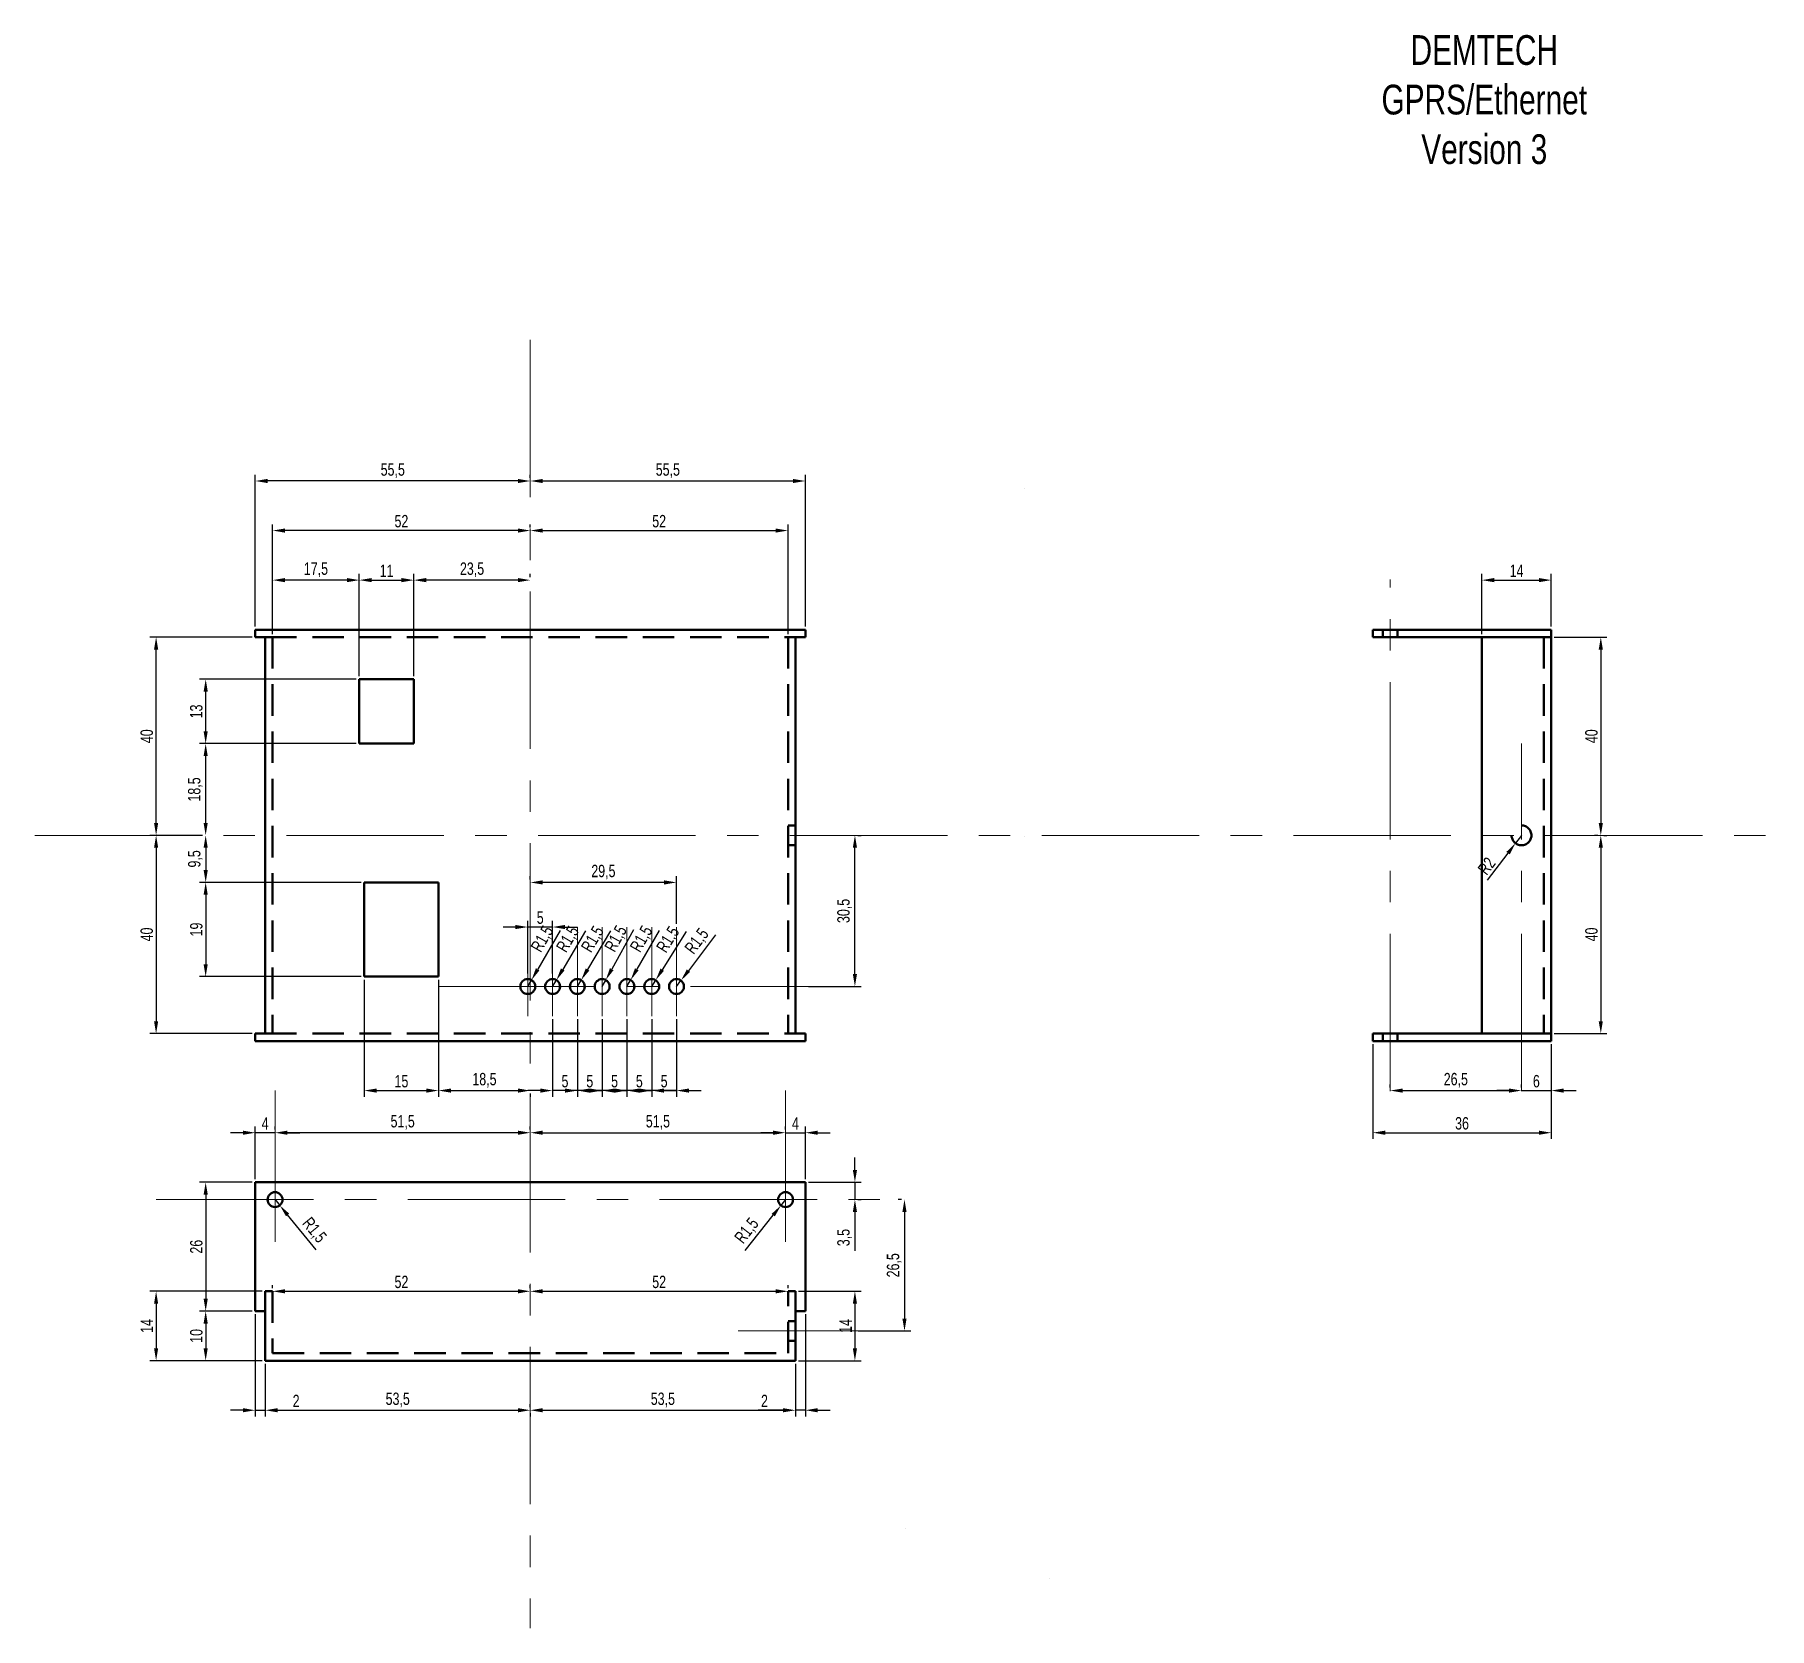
# Model space of a CAD drawing. Extents: x -100 to 250, y -160 to 162.
import ezdxf

# ---------------------------------------------------------------- set-up
doc = ezdxf.new("R2010")
doc.units = 0
doc.header["$MEASUREMENT"] = 0
doc.linetypes.add('CENTER', pattern=[50.8, 31.75, -6.35, 6.35, -6.35])
doc.linetypes.add('DASHED2', pattern=[9.525, 6.35, -3.175])
doc.layers.get('Defpoints').update_dxf_attribs({"linetype": 'CONTINUOUS'})
for name, color, linetype, lineweight in [('axes', 7, 'CENTER', 13), ('caché', 7, 'DASHED2', 50), ('cotes critiques', 1, 'CONTINUOUS', 13), ('visible', 7, 'CONTINUOUS', 50)]:
    doc.layers.add(name, color=color, linetype=linetype, lineweight=lineweight)
doc.styles.get("Standard").update_dxf_attribs({"font": 'txt', "width": 0.75})
doc.dimstyles.get("Standard").update_dxf_attribs({"dimtxt": 2.5, "dimasz": 2.5, "dimexe": 1.25, "dimexo": 0.625, "dimtad": 1, "dimtxsty": 'Standard', "dimcen": 2.5, "dimadec": 0, "dimazin": 0, "dimtfac": 1, "dimtmove": 0, "dimatfit": 3, "dimfxl": 1, "dimarcsym": 0})

msp = doc.modelspace()

# ---------------------------------------------------------------- texts
at = {"layer": 'visible', "insert": (192.488, 161.464), "char_height": 6, "width": 100, "attachment_point": 2}
msp.add_mtext('DEMTECH\\PGPRS/Ethernet\\PVersion 3\\P', dxfattribs=at)

# ---------------------------------------------------------------- blocks, each defined once
blk = doc.blocks.new('*D1')
at = {"layer": 'cotes critiques', "color": 0, "lineweight": -2}
for p, q in [((-34.12, -9.5), (-66.75, -9.5)), ((-65.5, -12), (-65.5, -26)), ((-34.12, -28.5), (-66.75, -28.5))]:
    blk.add_line(p, q, dxfattribs=at)
at = {"layer": 'cotes critiques', "color": 0}
for points in [[(-65.08, -12), (-65.92, -12), (-65.5, -9.5)], [(-65.92, -26), (-65.08, -26), (-65.5, -28.5)]]:
    blk.add_solid(points, dxfattribs=at)
at = {"layer": 'Defpoints', "color": 0}
for p in [(-33.5, -9.5), (-65.5, -28.5), (-33.5, -28.5)]:
    blk.add_point(p, dxfattribs=at)
at = {"layer": 'cotes critiques', "color": 0, "linetype": 'ByBlock', "insert": (-67.38, -19), "char_height": 2.5, "attachment_point": 5, "rotation": 90}
blk.add_mtext('19', dxfattribs=at)
blk = doc.blocks.new('*D2')
at = {"layer": 'cotes critiques', "color": 0, "lineweight": -2}
for p, q in [((-66.12, 0), (-66.75, 0)), ((-65.5, -2.5), (-65.5, -7)), ((-66.12, -9.5), (-66.75, -9.5))]:
    blk.add_line(p, q, dxfattribs=at)
at = {"layer": 'cotes critiques', "color": 0}
for points in [[(-65.08, -2.5), (-65.92, -2.5), (-65.5, 0)], [(-65.92, -7), (-65.08, -7), (-65.5, -9.5)]]:
    blk.add_solid(points, dxfattribs=at)
at = {"layer": 'Defpoints', "color": 0}
for p in [(-65.5, 0), (-65.5, -9.5), (-65.5, -9.5)]:
    blk.add_point(p, dxfattribs=at)
at = {"layer": 'cotes critiques', "color": 0, "linetype": 'ByBlock', "insert": (-67.58, -4.75), "char_height": 2.5, "attachment_point": 5, "rotation": 90}
blk.add_mtext('9,5', dxfattribs=at)
blk = doc.blocks.new('*D3')
at = {"layer": 'cotes critiques', "color": 0, "lineweight": -2}
for p, q in [((-33.5, -29.12), (-33.5, -52.75)), ((-18.5, -29.12), (-18.5, -52.75)), ((-31, -51.5), (-21, -51.5))]:
    blk.add_line(p, q, dxfattribs=at)
at = {"layer": 'cotes critiques', "color": 0}
for points in [[(-31, -51.08), (-31, -51.92), (-33.5, -51.5)], [(-21, -51.92), (-21, -51.08), (-18.5, -51.5)]]:
    blk.add_solid(points, dxfattribs=at)
at = {"layer": 'Defpoints', "color": 0}
for p in [(-33.5, -28.5), (-18.5, -28.5), (-18.5, -51.5)]:
    blk.add_point(p, dxfattribs=at)
at = {"layer": 'cotes critiques', "color": 0, "linetype": 'ByBlock', "insert": (-26, -49.62), "char_height": 2.5, "attachment_point": 5}
blk.add_mtext('15', dxfattribs=at)
blk = doc.blocks.new('*D4')
at = {"layer": 'cotes critiques', "color": 0, "lineweight": -2}
for p, q in [((-18.5, -29.12), (-18.5, -52.75)), ((-16, -51.5), (-2.5, -51.5)), ((0, -52.12), (0, -52.75))]:
    blk.add_line(p, q, dxfattribs=at)
at = {"layer": 'cotes critiques', "color": 0}
for points in [[(-16, -51.08), (-16, -51.92), (-18.5, -51.5)], [(-2.5, -51.92), (-2.5, -51.08), (0, -51.5)]]:
    blk.add_solid(points, dxfattribs=at)
at = {"layer": 'Defpoints', "color": 0}
for p in [(-18.5, -28.5), (0, -51.5), (0, -51.5)]:
    blk.add_point(p, dxfattribs=at)
at = {"layer": 'cotes critiques', "color": 0, "linetype": 'ByBlock', "insert": (-9.25, -49.42), "char_height": 2.5, "attachment_point": 5}
blk.add_mtext('18,5', dxfattribs=at)
blk = doc.blocks.new('*D5')
at = {"layer": 'cotes critiques', "color": 0, "lineweight": -2}
for p, q in [((-35.12, 18.5), (-66.75, 18.5)), ((-65.5, 2.5), (-65.5, 16)), ((-66.12, 0), (-66.75, 0))]:
    blk.add_line(p, q, dxfattribs=at)
at = {"layer": 'cotes critiques', "color": 0}
for points in [[(-65.08, 16), (-65.92, 16), (-65.5, 18.5)], [(-65.92, 2.5), (-65.08, 2.5), (-65.5, 0)]]:
    blk.add_solid(points, dxfattribs=at)
at = {"layer": 'Defpoints', "color": 0}
for p in [(-65.5, 18.5), (-34.5, 18.5), (-65.5, 0)]:
    blk.add_point(p, dxfattribs=at)
at = {"layer": 'cotes critiques', "color": 0, "linetype": 'ByBlock', "insert": (-67.58, 9.25), "char_height": 2.5, "attachment_point": 5, "rotation": 90}
blk.add_mtext('18,5', dxfattribs=at)
blk = doc.blocks.new('*D6')
at = {"layer": 'cotes critiques', "color": 0, "lineweight": -2}
for p, q in [((-35.12, 31.5), (-66.75, 31.5)), ((-65.5, 21), (-65.5, 29)), ((-35.12, 18.5), (-66.75, 18.5))]:
    blk.add_line(p, q, dxfattribs=at)
at = {"layer": 'cotes critiques', "color": 0}
for points in [[(-65.08, 29), (-65.92, 29), (-65.5, 31.5)], [(-65.92, 21), (-65.08, 21), (-65.5, 18.5)]]:
    blk.add_solid(points, dxfattribs=at)
at = {"layer": 'Defpoints', "color": 0}
for p in [(-65.5, 31.5), (-34.5, 31.5), (-34.5, 18.5)]:
    blk.add_point(p, dxfattribs=at)
at = {"layer": 'cotes critiques', "color": 0, "linetype": 'ByBlock', "insert": (-67.38, 25), "char_height": 2.5, "attachment_point": 5, "rotation": 90}
blk.add_mtext('13', dxfattribs=at)
blk = doc.blocks.new('*D7')
at = {"layer": 'cotes critiques', "color": 0, "lineweight": -2}
for p, q in [((-56.12, 40), (-76.75, 40)), ((-75.5, 2.5), (-75.5, 37.5)), ((-66.12, 0), (-76.75, 0))]:
    blk.add_line(p, q, dxfattribs=at)
at = {"layer": 'cotes critiques', "color": 0}
for points in [[(-75.08, 37.5), (-75.92, 37.5), (-75.5, 40)], [(-75.92, 2.5), (-75.08, 2.5), (-75.5, 0)]]:
    blk.add_solid(points, dxfattribs=at)
at = {"layer": 'Defpoints', "color": 0}
for p in [(-75.5, 40), (-55.5, 40), (-65.5, 0)]:
    blk.add_point(p, dxfattribs=at)
at = {"layer": 'cotes critiques', "color": 0, "linetype": 'ByBlock', "insert": (-77.38, 20), "char_height": 2.5, "attachment_point": 5, "rotation": 90}
blk.add_mtext('40', dxfattribs=at)
blk = doc.blocks.new('*D8')
at = {"layer": 'cotes critiques', "color": 0, "lineweight": -2}
for p, q in [((-34.5, 32.12), (-34.5, 52.75)), ((-23.5, 32.12), (-23.5, 52.75)), ((-32, 51.5), (-26, 51.5))]:
    blk.add_line(p, q, dxfattribs=at)
at = {"layer": 'cotes critiques', "color": 0}
for points in [[(-32, 51.92), (-32, 51.08), (-34.5, 51.5)], [(-26, 51.08), (-26, 51.92), (-23.5, 51.5)]]:
    blk.add_solid(points, dxfattribs=at)
at = {"layer": 'Defpoints', "color": 0}
for p in [(-23.5, 51.5), (-34.5, 31.5), (-23.5, 31.5)]:
    blk.add_point(p, dxfattribs=at)
at = {"layer": 'cotes critiques', "color": 0, "linetype": 'ByBlock', "insert": (-29, 53.38), "char_height": 2.5, "attachment_point": 5}
blk.add_mtext('11', dxfattribs=at)
blk = doc.blocks.new('*D9')
at = {"layer": 'cotes critiques', "color": 0, "lineweight": -2}
for p, q in [((-52, 40.62), (-52, 52.75)), ((-34.5, 32.12), (-34.5, 52.75)), ((-37, 51.5), (-49.5, 51.5))]:
    blk.add_line(p, q, dxfattribs=at)
at = {"layer": 'cotes critiques', "color": 0}
for points in [[(-49.5, 51.92), (-49.5, 51.08), (-52, 51.5)], [(-37, 51.08), (-37, 51.92), (-34.5, 51.5)]]:
    blk.add_solid(points, dxfattribs=at)
at = {"layer": 'Defpoints', "color": 0}
for p in [(-52, 51.5), (-52, 40), (-34.5, 31.5)]:
    blk.add_point(p, dxfattribs=at)
at = {"layer": 'cotes critiques', "color": 0, "linetype": 'ByBlock', "insert": (-43.25, 53.58), "char_height": 2.5, "attachment_point": 5}
blk.add_mtext('17,5', dxfattribs=at)
blk = doc.blocks.new('*D10')
at = {"layer": 'cotes critiques', "color": 0, "lineweight": -2}
for p, q in [((-66.12, 0), (-76.75, 0)), ((-75.5, -2.5), (-75.5, -37.5)), ((-56.12, -40), (-76.75, -40))]:
    blk.add_line(p, q, dxfattribs=at)
at = {"layer": 'cotes critiques', "color": 0}
for points in [[(-75.08, -2.5), (-75.92, -2.5), (-75.5, 0)], [(-75.92, -37.5), (-75.08, -37.5), (-75.5, -40)]]:
    blk.add_solid(points, dxfattribs=at)
at = {"layer": 'Defpoints', "color": 0}
for p in [(-65.5, 0), (-75.5, -40), (-55.5, -40)]:
    blk.add_point(p, dxfattribs=at)
at = {"layer": 'cotes critiques', "color": 0, "linetype": 'ByBlock', "insert": (-77.38, -20), "char_height": 2.5, "attachment_point": 5, "rotation": 90}
blk.add_mtext('40', dxfattribs=at)
blk = doc.blocks.new('*D11')
at = {"layer": 'cotes critiques', "color": 0, "lineweight": -2}
for p, q in [((-55.5, 42.12), (-55.5, 72.75)), ((-2.5, 71.5), (-53, 71.5)), ((0, 72.12), (0, 72.75))]:
    blk.add_line(p, q, dxfattribs=at)
at = {"layer": 'cotes critiques', "color": 0}
for points in [[(-53, 71.92), (-53, 71.08), (-55.5, 71.5)], [(-2.5, 71.08), (-2.5, 71.92), (0, 71.5)]]:
    blk.add_solid(points, dxfattribs=at)
at = {"layer": 'Defpoints', "color": 0}
for p in [(-55.5, 71.5), (0, 71.5), (-55.5, 41.5)]:
    blk.add_point(p, dxfattribs=at)
at = {"layer": 'cotes critiques', "color": 0, "linetype": 'ByBlock', "insert": (-27.75, 73.58), "char_height": 2.5, "attachment_point": 5}
blk.add_mtext('55,5', dxfattribs=at)
blk = doc.blocks.new('*D12')
at = {"layer": 'cotes critiques', "color": 0, "lineweight": -2}
for p, q in [((-23.5, 32.12), (-23.5, 52.75)), ((0, 52.12), (0, 52.75)), ((-2.5, 51.5), (-21, 51.5))]:
    blk.add_line(p, q, dxfattribs=at)
at = {"layer": 'cotes critiques', "color": 0}
for points in [[(-21, 51.92), (-21, 51.08), (-23.5, 51.5)], [(-2.5, 51.08), (-2.5, 51.92), (0, 51.5)]]:
    blk.add_solid(points, dxfattribs=at)
at = {"layer": 'Defpoints', "color": 0}
for p in [(-23.5, 51.5), (0, 51.5), (-23.5, 31.5)]:
    blk.add_point(p, dxfattribs=at)
at = {"layer": 'cotes critiques', "color": 0, "linetype": 'ByBlock', "insert": (-11.75, 53.58), "char_height": 2.5, "attachment_point": 5}
blk.add_mtext('23,5', dxfattribs=at)
blk = doc.blocks.new('*D13')
at = {"layer": 'cotes critiques', "color": 0, "lineweight": -2}
for p, q in [((-52, 40.62), (-52, 62.75)), ((-2.5, 61.5), (-49.5, 61.5)), ((0, 62.12), (0, 62.75))]:
    blk.add_line(p, q, dxfattribs=at)
at = {"layer": 'cotes critiques', "color": 0}
for points in [[(-49.5, 61.92), (-49.5, 61.08), (-52, 61.5)], [(-2.5, 61.08), (-2.5, 61.92), (0, 61.5)]]:
    blk.add_solid(points, dxfattribs=at)
at = {"layer": 'Defpoints', "color": 0}
for p in [(-52, 61.5), (0, 61.5), (-52, 40)]:
    blk.add_point(p, dxfattribs=at)
at = {"layer": 'cotes critiques', "color": 0, "linetype": 'ByBlock', "insert": (-26, 63.38), "char_height": 2.5, "attachment_point": 5}
blk.add_mtext('52', dxfattribs=at)
blk = doc.blocks.new('*D14')
at = {"layer": 'cotes critiques', "color": 0, "lineweight": -2}
for p, q in [((0, 72.12), (0, 72.75)), ((2.5, 71.5), (53, 71.5)), ((55.5, 42.12), (55.5, 72.75))]:
    blk.add_line(p, q, dxfattribs=at)
at = {"layer": 'cotes critiques', "color": 0}
for points in [[(2.5, 71.92), (2.5, 71.08), (0, 71.5)], [(53, 71.08), (53, 71.92), (55.5, 71.5)]]:
    blk.add_solid(points, dxfattribs=at)
at = {"layer": 'Defpoints', "color": 0}
for p in [(0, 71.5), (55.5, 71.5), (55.5, 41.5)]:
    blk.add_point(p, dxfattribs=at)
at = {"layer": 'cotes critiques', "color": 0, "linetype": 'ByBlock', "insert": (27.75, 73.58), "char_height": 2.5, "attachment_point": 5}
blk.add_mtext('55,5', dxfattribs=at)
blk = doc.blocks.new('*D15')
at = {"layer": 'cotes critiques', "color": 0, "lineweight": -2}
for p, q in [((0, 62.12), (0, 62.75)), ((2.5, 61.5), (49.5, 61.5)), ((52, 40.62), (52, 62.75))]:
    blk.add_line(p, q, dxfattribs=at)
at = {"layer": 'cotes critiques', "color": 0}
for points in [[(2.5, 61.92), (2.5, 61.08), (0, 61.5)], [(49.5, 61.08), (49.5, 61.92), (52, 61.5)]]:
    blk.add_solid(points, dxfattribs=at)
at = {"layer": 'Defpoints', "color": 0}
for p in [(0, 61.5), (52, 61.5), (52, 40)]:
    blk.add_point(p, dxfattribs=at)
at = {"layer": 'cotes critiques', "color": 0, "linetype": 'ByBlock', "insert": (26, 63.38), "char_height": 2.5, "attachment_point": 5}
blk.add_mtext('52', dxfattribs=at)
blk = doc.blocks.new('*D16')
at = {"layer": 'cotes critiques', "color": 0, "lineweight": -2}
for p, q in [((0, -8.88), (0, -8.25)), ((27, -9.5), (2.5, -9.5)), ((29.5, -17.88), (29.5, -8.25))]:
    blk.add_line(p, q, dxfattribs=at)
at = {"layer": 'cotes critiques', "color": 0}
for points in [[(2.5, -9.08), (2.5, -9.92), (0, -9.5)], [(27, -9.92), (27, -9.08), (29.5, -9.5)]]:
    blk.add_solid(points, dxfattribs=at)
at = {"layer": 'Defpoints', "color": 0}
for p in [(0, -9.5), (0, -9.5), (29.5, -18.5)]:
    blk.add_point(p, dxfattribs=at)
at = {"layer": 'cotes critiques', "color": 0, "linetype": 'ByBlock', "insert": (14.75, -7.42), "char_height": 2.5, "attachment_point": 5}
blk.add_mtext('29,5', dxfattribs=at)
blk = doc.blocks.new('*D17')
at = {"layer": 'cotes critiques', "color": 0, "lineweight": -2}
for p, q in [((65.5, -67.5), (65.5, -65)), ((56.13, -70), (66.75, -70)), ((65.5, -70), (65.5, -73.5)), ((66.12, -73.5), (66.75, -73.5)), ((65.5, -76), (65.5, -83.81))]:
    blk.add_line(p, q, dxfattribs=at)
at = {"layer": 'cotes critiques', "color": 0}
for points in [[(65.08, -67.5), (65.92, -67.5), (65.5, -70)], [(65.92, -76), (65.08, -76), (65.5, -73.5)]]:
    blk.add_solid(points, dxfattribs=at)
at = {"layer": 'Defpoints', "color": 0}
for p in [(55.5, -70), (65.5, -73.5), (65.5, -73.5)]:
    blk.add_point(p, dxfattribs=at)
at = {"layer": 'cotes critiques', "color": 0, "linetype": 'ByBlock', "insert": (63.42, -81.16), "char_height": 2.5, "attachment_point": 5, "rotation": 90}
blk.add_mtext('3,5', dxfattribs=at)
blk = doc.blocks.new('*D18')
at = {"layer": 'cotes critiques', "color": 0, "lineweight": -2}
for p, q in [((54.12, -92), (66.75, -92)), ((65.5, -94.5), (65.5, -103.5)), ((54.12, -106), (66.75, -106))]:
    blk.add_line(p, q, dxfattribs=at)
at = {"layer": 'cotes critiques', "color": 0}
for points in [[(65.92, -94.5), (65.08, -94.5), (65.5, -92)], [(65.08, -103.5), (65.92, -103.5), (65.5, -106)]]:
    blk.add_solid(points, dxfattribs=at)
at = {"layer": 'Defpoints', "color": 0}
for p in [(53.5, -92), (53.5, -106), (65.5, -106)]:
    blk.add_point(p, dxfattribs=at)
at = {"layer": 'cotes critiques', "color": 0, "linetype": 'ByBlock', "insert": (63.63, -99), "char_height": 2.5, "attachment_point": 5, "rotation": 90}
blk.add_mtext('14', dxfattribs=at)
blk = doc.blocks.new('*D19')
at = {"layer": 'cotes critiques', "color": 0, "lineweight": -2}
for p, q in [((55.5, -96.62), (55.5, -117.25)), ((53.5, -106.62), (53.5, -117.25)), ((51, -116), (46, -116)), ((55.5, -116), (53.5, -116)), ((58, -116), (60.5, -116))]:
    blk.add_line(p, q, dxfattribs=at)
at = {"layer": 'cotes critiques', "color": 0}
for points in [[(51, -116.42), (51, -115.58), (53.5, -116)], [(58, -115.58), (58, -116.42), (55.5, -116)]]:
    blk.add_solid(points, dxfattribs=at)
at = {"layer": 'Defpoints', "color": 0}
for p in [(55.5, -96), (53.5, -106), (53.5, -116)]:
    blk.add_point(p, dxfattribs=at)
at = {"layer": 'cotes critiques', "color": 0, "linetype": 'ByBlock', "insert": (47.25, -114.12), "char_height": 2.5, "attachment_point": 5}
blk.add_mtext('2', dxfattribs=at)
blk = doc.blocks.new('*D20')
at = {"layer": 'cotes critiques', "color": 0, "lineweight": -2}
for p, q in [((53.5, -106.62), (53.5, -117.25)), ((0, -115.38), (0, -114.75)), ((2.5, -116), (51, -116))]:
    blk.add_line(p, q, dxfattribs=at)
at = {"layer": 'cotes critiques', "color": 0}
for points in [[(2.5, -115.58), (2.5, -116.42), (0, -116)], [(51, -116.42), (51, -115.58), (53.5, -116)]]:
    blk.add_solid(points, dxfattribs=at)
at = {"layer": 'Defpoints', "color": 0}
for p in [(53.5, -106), (0, -116), (53.5, -116)]:
    blk.add_point(p, dxfattribs=at)
at = {"layer": 'cotes critiques', "color": 0, "linetype": 'ByBlock', "insert": (26.75, -113.92), "char_height": 2.5, "attachment_point": 5}
blk.add_mtext('53,5', dxfattribs=at)
blk = doc.blocks.new('*D21')
at = {"layer": 'cotes critiques', "color": 0, "lineweight": -2}
for p, q in [((-55.5, -96.62), (-55.5, -117.25)), ((-53.5, -106.62), (-53.5, -117.25)), ((-58, -116), (-60.5, -116)), ((-55.5, -116), (-53.5, -116)), ((-51, -116), (-46, -116))]:
    blk.add_line(p, q, dxfattribs=at)
at = {"layer": 'cotes critiques', "color": 0}
for points in [[(-58, -116.42), (-58, -115.58), (-55.5, -116)], [(-51, -115.58), (-51, -116.42), (-53.5, -116)]]:
    blk.add_solid(points, dxfattribs=at)
at = {"layer": 'Defpoints', "color": 0}
for p in [(-55.5, -96), (-53.5, -106), (-53.5, -116)]:
    blk.add_point(p, dxfattribs=at)
at = {"layer": 'cotes critiques', "color": 0, "linetype": 'ByBlock', "insert": (-47.25, -114.12), "char_height": 2.5, "attachment_point": 5}
blk.add_mtext('2', dxfattribs=at)
blk = doc.blocks.new('*D22')
at = {"layer": 'cotes critiques', "color": 0, "lineweight": -2}
for p, q in [((-53.5, -106.62), (-53.5, -117.25)), ((-51, -116), (-2.5, -116)), ((0, -116.62), (0, -117.25))]:
    blk.add_line(p, q, dxfattribs=at)
at = {"layer": 'cotes critiques', "color": 0}
for points in [[(-51, -115.58), (-51, -116.42), (-53.5, -116)], [(-2.5, -116.42), (-2.5, -115.58), (0, -116)]]:
    blk.add_solid(points, dxfattribs=at)
at = {"layer": 'Defpoints', "color": 0}
for p in [(-53.5, -106), (0, -116), (0, -116)]:
    blk.add_point(p, dxfattribs=at)
at = {"layer": 'cotes critiques', "color": 0, "linetype": 'ByBlock', "insert": (-26.75, -113.92), "char_height": 2.5, "attachment_point": 5}
blk.add_mtext('53,5', dxfattribs=at)
blk = doc.blocks.new('*D23')
at = {"layer": 'cotes critiques', "color": 0, "lineweight": -2}
for p, q in [((-55.5, -69.38), (-55.5, -58.75)), ((-51.5, -59.38), (-51.5, -58.75)), ((-58, -60), (-60.5, -60)), ((-51.5, -60), (-55.5, -60)), ((-49, -60), (-46.5, -60))]:
    blk.add_line(p, q, dxfattribs=at)
at = {"layer": 'cotes critiques', "color": 0}
for points in [[(-58, -60.42), (-58, -59.58), (-55.5, -60)], [(-49, -59.58), (-49, -60.42), (-51.5, -60)]]:
    blk.add_solid(points, dxfattribs=at)
at = {"layer": 'Defpoints', "color": 0}
for p in [(-55.5, -60), (-51.5, -60), (-55.5, -70)]:
    blk.add_point(p, dxfattribs=at)
at = {"layer": 'cotes critiques', "color": 0, "linetype": 'ByBlock', "insert": (-53.5, -58.12), "char_height": 2.5, "attachment_point": 5}
blk.add_mtext('4', dxfattribs=at)
blk = doc.blocks.new('*D24')
at = {"layer": 'cotes critiques', "color": 0, "lineweight": -2}
for p, q in [((51.5, -59.38), (51.5, -58.75)), ((55.5, -69.38), (55.5, -58.75)), ((49, -60), (46.5, -60)), ((51.5, -60), (55.5, -60)), ((58, -60), (60.5, -60))]:
    blk.add_line(p, q, dxfattribs=at)
at = {"layer": 'cotes critiques', "color": 0}
for points in [[(49, -60.42), (49, -59.58), (51.5, -60)], [(58, -59.58), (58, -60.42), (55.5, -60)]]:
    blk.add_solid(points, dxfattribs=at)
at = {"layer": 'Defpoints', "color": 0}
for p in [(51.5, -60), (55.5, -60), (55.5, -70)]:
    blk.add_point(p, dxfattribs=at)
at = {"layer": 'cotes critiques', "color": 0, "linetype": 'ByBlock', "insert": (53.5, -58.12), "char_height": 2.5, "attachment_point": 5}
blk.add_mtext('4', dxfattribs=at)
blk = doc.blocks.new('*D25')
at = {"layer": 'cotes critiques', "color": 0, "lineweight": -2}
for p, q in [((0, -59.38), (0, -58.75)), ((51.5, -59.38), (51.5, -58.75)), ((2.5, -60), (49, -60))]:
    blk.add_line(p, q, dxfattribs=at)
at = {"layer": 'cotes critiques', "color": 0}
for points in [[(2.5, -59.58), (2.5, -60.42), (0, -60)], [(49, -60.42), (49, -59.58), (51.5, -60)]]:
    blk.add_solid(points, dxfattribs=at)
at = {"layer": 'Defpoints', "color": 0}
for p in [(0, -60), (51.5, -60), (51.5, -60)]:
    blk.add_point(p, dxfattribs=at)
at = {"layer": 'cotes critiques', "color": 0, "linetype": 'ByBlock', "insert": (25.75, -57.92), "char_height": 2.5, "attachment_point": 5}
blk.add_mtext('51,5', dxfattribs=at)
blk = doc.blocks.new('*D26')
at = {"layer": 'cotes critiques', "color": 0, "lineweight": -2}
for p, q in [((-51.5, -59.38), (-51.5, -58.75)), ((0, -59.38), (0, -58.75)), ((-2.5, -60), (-49, -60))]:
    blk.add_line(p, q, dxfattribs=at)
at = {"layer": 'cotes critiques', "color": 0}
for points in [[(-49, -59.58), (-49, -60.42), (-51.5, -60)], [(-2.5, -60.42), (-2.5, -59.58), (0, -60)]]:
    blk.add_solid(points, dxfattribs=at)
at = {"layer": 'Defpoints', "color": 0}
for p in [(-51.5, -60), (-51.5, -60), (0, -60)]:
    blk.add_point(p, dxfattribs=at)
at = {"layer": 'cotes critiques', "color": 0, "linetype": 'ByBlock', "insert": (-25.75, -57.92), "char_height": 2.5, "attachment_point": 5}
blk.add_mtext('51,5', dxfattribs=at)
blk = doc.blocks.new('*D27')
at = {"layer": 'cotes critiques', "color": 0, "lineweight": -2}
for p, q in [((-56.12, -96), (-66.75, -96)), ((-65.5, -98.5), (-65.5, -103.5)), ((-54.12, -106), (-66.75, -106))]:
    blk.add_line(p, q, dxfattribs=at)
at = {"layer": 'cotes critiques', "color": 0}
for points in [[(-65.08, -98.5), (-65.92, -98.5), (-65.5, -96)], [(-65.92, -103.5), (-65.08, -103.5), (-65.5, -106)]]:
    blk.add_solid(points, dxfattribs=at)
at = {"layer": 'Defpoints', "color": 0}
for p in [(-55.5, -96), (-65.5, -106), (-53.5, -106)]:
    blk.add_point(p, dxfattribs=at)
at = {"layer": 'cotes critiques', "color": 0, "linetype": 'ByBlock', "insert": (-67.38, -101), "char_height": 2.5, "attachment_point": 5, "rotation": 90}
blk.add_mtext('10', dxfattribs=at)
blk = doc.blocks.new('*D28')
at = {"layer": 'cotes critiques', "color": 0, "lineweight": -2}
for p, q in [((-54.12, -92), (-76.75, -92)), ((-75.5, -94.5), (-75.5, -103.5)), ((-54.12, -106), (-76.75, -106))]:
    blk.add_line(p, q, dxfattribs=at)
at = {"layer": 'cotes critiques', "color": 0}
for points in [[(-75.08, -94.5), (-75.92, -94.5), (-75.5, -92)], [(-75.92, -103.5), (-75.08, -103.5), (-75.5, -106)]]:
    blk.add_solid(points, dxfattribs=at)
at = {"layer": 'Defpoints', "color": 0}
for p in [(-53.5, -92), (-75.5, -106), (-53.5, -106)]:
    blk.add_point(p, dxfattribs=at)
at = {"layer": 'cotes critiques', "color": 0, "linetype": 'ByBlock', "insert": (-77.38, -99), "char_height": 2.5, "attachment_point": 5, "rotation": 90}
blk.add_mtext('14', dxfattribs=at)
blk = doc.blocks.new('*D29')
at = {"layer": 'cotes critiques', "color": 0, "lineweight": -2}
for p, q in [((-56.12, -70), (-66.75, -70)), ((-65.5, -72.5), (-65.5, -93.5)), ((-56.12, -96), (-66.75, -96))]:
    blk.add_line(p, q, dxfattribs=at)
at = {"layer": 'cotes critiques', "color": 0}
for points in [[(-65.08, -72.5), (-65.92, -72.5), (-65.5, -70)], [(-65.92, -93.5), (-65.08, -93.5), (-65.5, -96)]]:
    blk.add_solid(points, dxfattribs=at)
at = {"layer": 'Defpoints', "color": 0}
for p in [(-55.5, -70), (-65.5, -96), (-55.5, -96)]:
    blk.add_point(p, dxfattribs=at)
at = {"layer": 'cotes critiques', "color": 0, "linetype": 'ByBlock', "insert": (-67.38, -83), "char_height": 2.5, "attachment_point": 5, "rotation": 90}
blk.add_mtext('26', dxfattribs=at)
blk = doc.blocks.new('*D30')
at = {"layer": 'cotes critiques', "color": 0, "lineweight": -2}
for p, q in [((66.12, 0), (66.75, 0)), ((65.5, -28), (65.5, -2.5)), ((56.12, -30.5), (66.75, -30.5))]:
    blk.add_line(p, q, dxfattribs=at)
at = {"layer": 'cotes critiques', "color": 0}
for points in [[(65.92, -2.5), (65.08, -2.5), (65.5, 0)], [(65.08, -28), (65.92, -28), (65.5, -30.5)]]:
    blk.add_solid(points, dxfattribs=at)
at = {"layer": 'Defpoints', "color": 0}
for p in [(65.5, 0), (65.5, 0), (55.5, -30.5)]:
    blk.add_point(p, dxfattribs=at)
at = {"layer": 'cotes critiques', "color": 0, "linetype": 'ByBlock', "insert": (63.42, -15.25), "char_height": 2.5, "attachment_point": 5, "rotation": 90}
blk.add_mtext('30,5', dxfattribs=at)
blk = doc.blocks.new('*D31')
at = {"layer": 'cotes critiques', "color": 0, "lineweight": -2}
for p, q in [((24.5, -37.12), (24.5, -52.75)), ((29.5, -37.12), (29.5, -52.75)), ((22, -51.5), (19.5, -51.5)), ((29.5, -51.5), (24.5, -51.5)), ((32, -51.5), (34.5, -51.5))]:
    blk.add_line(p, q, dxfattribs=at)
at = {"layer": 'cotes critiques', "color": 0}
for points in [[(22, -51.92), (22, -51.08), (24.5, -51.5)], [(32, -51.08), (32, -51.92), (29.5, -51.5)]]:
    blk.add_solid(points, dxfattribs=at)
at = {"layer": 'Defpoints', "color": 0}
for p in [(24.5, -36.5), (29.5, -36.5), (24.5, -51.5)]:
    blk.add_point(p, dxfattribs=at)
at = {"layer": 'cotes critiques', "color": 0, "linetype": 'ByBlock', "insert": (27, -49.62), "char_height": 2.5, "attachment_point": 5}
blk.add_mtext('5', dxfattribs=at)
blk = doc.blocks.new('*D32')
at = {"layer": 'cotes critiques', "color": 0, "lineweight": -2}
for p, q in [((19.5, -37.12), (19.5, -52.75)), ((24.5, -37.12), (24.5, -52.75)), ((17, -51.5), (14.5, -51.5)), ((24.5, -51.5), (19.5, -51.5)), ((27, -51.5), (29.5, -51.5))]:
    blk.add_line(p, q, dxfattribs=at)
at = {"layer": 'cotes critiques', "color": 0}
for points in [[(17, -51.92), (17, -51.08), (19.5, -51.5)], [(27, -51.08), (27, -51.92), (24.5, -51.5)]]:
    blk.add_solid(points, dxfattribs=at)
at = {"layer": 'Defpoints', "color": 0}
for p in [(19.5, -36.5), (24.5, -36.5), (19.5, -51.5)]:
    blk.add_point(p, dxfattribs=at)
at = {"layer": 'cotes critiques', "color": 0, "linetype": 'ByBlock', "insert": (22, -49.62), "char_height": 2.5, "attachment_point": 5}
blk.add_mtext('5', dxfattribs=at)
blk = doc.blocks.new('*D33')
at = {"layer": 'cotes critiques', "color": 0, "lineweight": -2}
for p, q in [((14.5, -37.12), (14.5, -52.75)), ((19.5, -37.12), (19.5, -52.75)), ((12, -51.5), (9.5, -51.5)), ((19.5, -51.5), (14.5, -51.5)), ((22, -51.5), (24.5, -51.5))]:
    blk.add_line(p, q, dxfattribs=at)
at = {"layer": 'cotes critiques', "color": 0}
for points in [[(12, -51.92), (12, -51.08), (14.5, -51.5)], [(22, -51.08), (22, -51.92), (19.5, -51.5)]]:
    blk.add_solid(points, dxfattribs=at)
at = {"layer": 'Defpoints', "color": 0}
for p in [(14.5, -36.5), (19.5, -36.5), (14.5, -51.5)]:
    blk.add_point(p, dxfattribs=at)
at = {"layer": 'cotes critiques', "color": 0, "linetype": 'ByBlock', "insert": (17, -49.62), "char_height": 2.5, "attachment_point": 5}
blk.add_mtext('5', dxfattribs=at)
blk = doc.blocks.new('*D34')
at = {"layer": 'cotes critiques', "color": 0, "lineweight": -2}
for p, q in [((9.5, -37.12), (9.5, -52.75)), ((14.5, -37.12), (14.5, -52.75)), ((7, -51.5), (4.5, -51.5)), ((14.5, -51.5), (9.5, -51.5)), ((17, -51.5), (19.5, -51.5))]:
    blk.add_line(p, q, dxfattribs=at)
at = {"layer": 'cotes critiques', "color": 0}
for points in [[(7, -51.92), (7, -51.08), (9.5, -51.5)], [(17, -51.08), (17, -51.92), (14.5, -51.5)]]:
    blk.add_solid(points, dxfattribs=at)
at = {"layer": 'Defpoints', "color": 0}
for p in [(9.5, -36.5), (14.5, -36.5), (9.5, -51.5)]:
    blk.add_point(p, dxfattribs=at)
at = {"layer": 'cotes critiques', "color": 0, "linetype": 'ByBlock', "insert": (12, -49.62), "char_height": 2.5, "attachment_point": 5}
blk.add_mtext('5', dxfattribs=at)
blk = doc.blocks.new('*D35')
at = {"layer": 'cotes critiques', "color": 0, "lineweight": -2}
for p, q in [((4.5, -37.12), (4.5, -52.75)), ((9.5, -37.12), (9.5, -52.75)), ((2, -51.5), (-0.5, -51.5)), ((9.5, -51.5), (4.5, -51.5)), ((12, -51.5), (14.5, -51.5))]:
    blk.add_line(p, q, dxfattribs=at)
at = {"layer": 'cotes critiques', "color": 0}
for points in [[(2, -51.92), (2, -51.08), (4.5, -51.5)], [(12, -51.08), (12, -51.92), (9.5, -51.5)]]:
    blk.add_solid(points, dxfattribs=at)
at = {"layer": 'Defpoints', "color": 0}
for p in [(4.5, -36.5), (9.5, -36.5), (4.5, -51.5)]:
    blk.add_point(p, dxfattribs=at)
at = {"layer": 'cotes critiques', "color": 0, "linetype": 'ByBlock', "insert": (7, -49.62), "char_height": 2.5, "attachment_point": 5}
blk.add_mtext('5', dxfattribs=at)
blk = doc.blocks.new('*D36')
at = {"layer": 'cotes critiques', "color": 0, "lineweight": -2}
for p, q in [((-0.5, -27.88), (-0.5, -17.25)), ((4.5, -27.88), (4.5, -17.25)), ((-3, -18.5), (-5.5, -18.5)), ((4.5, -18.5), (-0.5, -18.5)), ((7, -18.5), (9.5, -18.5))]:
    blk.add_line(p, q, dxfattribs=at)
at = {"layer": 'cotes critiques', "color": 0}
for points in [[(-3, -18.92), (-3, -18.08), (-0.5, -18.5)], [(7, -18.08), (7, -18.92), (4.5, -18.5)]]:
    blk.add_solid(points, dxfattribs=at)
at = {"layer": 'Defpoints', "color": 0}
for p in [(-0.5, -18.5), (-0.5, -28.5), (4.5, -28.5)]:
    blk.add_point(p, dxfattribs=at)
at = {"layer": 'cotes critiques', "color": 0, "linetype": 'ByBlock', "insert": (2, -16.62), "char_height": 2.5, "attachment_point": 5}
blk.add_mtext('5', dxfattribs=at)
blk = doc.blocks.new('*D37')
at = {"layer": 'cotes critiques', "color": 0, "lineweight": -2}
for p, q in [((-51.5, -73.5), (-50.55, -74.66)), ((-43.23, -83.61), (-48.97, -76.6))]:
    blk.add_line(p, q, dxfattribs=at)
at = {"layer": 'cotes critiques', "color": 0}
blk.add_solid([(-48.65, -76.33), (-49.29, -76.86), (-50.55, -74.66)], dxfattribs=at)
at = {"layer": 'Defpoints', "color": 0}
for p in [(-51.5, -73.5), (-50.55, -74.66)]:
    blk.add_point(p, dxfattribs=at)
at = {"layer": 'cotes critiques', "color": 0, "linetype": 'ByBlock', "insert": (-43.69, -79.75), "char_height": 2.5, "attachment_point": 5, "rotation": 309.2793}
blk.add_mtext('R1,5', dxfattribs=at)
blk = doc.blocks.new('*D38')
at = {"layer": 'cotes critiques', "color": 0, "lineweight": -2}
for p, q in [((51.5, -73.5), (50.57, -74.68)), ((43.38, -83.74), (49.01, -76.63))]:
    blk.add_line(p, q, dxfattribs=at)
at = {"layer": 'cotes critiques', "color": 0}
blk.add_solid([(49.34, -76.89), (48.69, -76.38), (50.57, -74.68)], dxfattribs=at)
at = {"layer": 'Defpoints', "color": 0}
for p in [(51.5, -73.5), (50.57, -74.68)]:
    blk.add_point(p, dxfattribs=at)
at = {"layer": 'cotes critiques', "color": 0, "linetype": 'ByBlock', "insert": (43.79, -79.87), "char_height": 2.5, "attachment_point": 5, "rotation": 51.5892}
blk.add_mtext('R1,5', dxfattribs=at)
blk = doc.blocks.new('*D39')
at = {"layer": 'cotes critiques', "color": 0, "lineweight": -2}
for p, q in [((31.42, -19.42), (26.62, -27.11)), ((24.5, -30.5), (25.3, -29.23))]:
    blk.add_line(p, q, dxfattribs=at)
at = {"layer": 'cotes critiques', "color": 0}
blk.add_solid([(26.27, -26.89), (26.97, -27.33), (25.3, -29.23)], dxfattribs=at)
at = {"layer": 'Defpoints', "color": 0}
for p in [(24.5, -30.5), (25.3, -29.23)]:
    blk.add_point(p, dxfattribs=at)
at = {"layer": 'cotes critiques', "color": 0, "linetype": 'ByBlock', "insert": (27.92, -21.1), "char_height": 2.5, "attachment_point": 5, "rotation": 57.9902}
blk.add_mtext('R1,5', dxfattribs=at)
blk = doc.blocks.new('*D40')
at = {"layer": 'cotes critiques', "color": 0, "lineweight": -2}
for p, q in [((26, -19.17), (21.49, -27.03)), ((19.5, -30.5), (20.25, -29.2))]:
    blk.add_line(p, q, dxfattribs=at)
at = {"layer": 'cotes critiques', "color": 0}
blk.add_solid([(21.13, -26.82), (21.85, -27.24), (20.25, -29.2)], dxfattribs=at)
at = {"layer": 'Defpoints', "color": 0}
for p in [(19.5, -30.5), (20.25, -29.2)]:
    blk.add_point(p, dxfattribs=at)
at = {"layer": 'cotes critiques', "color": 0, "linetype": 'ByBlock', "insert": (22.56, -20.98), "char_height": 2.5, "attachment_point": 5, "rotation": 60.1383}
blk.add_mtext('R1,5', dxfattribs=at)
blk = doc.blocks.new('*D41')
at = {"layer": 'cotes critiques', "color": 0, "lineweight": -2}
for p, q in [((20.82, -19.07), (16.44, -27)), ((14.5, -30.5), (15.23, -29.19))]:
    blk.add_line(p, q, dxfattribs=at)
at = {"layer": 'cotes critiques', "color": 0}
blk.add_solid([(16.07, -26.8), (16.8, -27.2), (15.23, -29.19)], dxfattribs=at)
at = {"layer": 'Defpoints', "color": 0}
for p in [(14.5, -30.5), (15.23, -29.19)]:
    blk.add_point(p, dxfattribs=at)
at = {"layer": 'cotes critiques', "color": 0, "linetype": 'ByBlock', "insert": (17.41, -20.93), "char_height": 2.5, "attachment_point": 5, "rotation": 61.0658}
blk.add_mtext('R1,5', dxfattribs=at)
blk = doc.blocks.new('*D42')
at = {"layer": 'cotes critiques', "color": 0, "lineweight": -2}
for p, q in [((16.19, -19.28), (11.55, -27.06)), ((9.5, -30.5), (10.27, -29.21))]:
    blk.add_line(p, q, dxfattribs=at)
at = {"layer": 'cotes critiques', "color": 0}
blk.add_solid([(11.19, -26.85), (11.91, -27.28), (10.27, -29.21)], dxfattribs=at)
at = {"layer": 'Defpoints', "color": 0}
for p in [(9.5, -30.5), (10.27, -29.21)]:
    blk.add_point(p, dxfattribs=at)
at = {"layer": 'cotes critiques', "color": 0, "linetype": 'ByBlock', "insert": (12.72, -21.03), "char_height": 2.5, "attachment_point": 5, "rotation": 59.201}
blk.add_mtext('R1,5', dxfattribs=at)
blk = doc.blocks.new('*D43')
at = {"layer": 'cotes critiques', "color": 0, "lineweight": -2}
for p, q in [((11.17, -19.27), (6.54, -27.06)), ((4.5, -30.5), (5.27, -29.21))]:
    blk.add_line(p, q, dxfattribs=at)
at = {"layer": 'cotes critiques', "color": 0}
blk.add_solid([(6.18, -26.85), (6.9, -27.27), (5.27, -29.21)], dxfattribs=at)
at = {"layer": 'Defpoints', "color": 0}
for p in [(4.5, -30.5), (5.27, -29.21)]:
    blk.add_point(p, dxfattribs=at)
at = {"layer": 'cotes critiques', "color": 0, "linetype": 'ByBlock', "insert": (7.7, -21.03), "char_height": 2.5, "attachment_point": 5, "rotation": 59.2914}
blk.add_mtext('R1,5', dxfattribs=at)
blk = doc.blocks.new('*D44')
at = {"layer": 'cotes critiques', "color": 0, "lineweight": -2}
for p, q in [((6, -19.17), (1.49, -27.03)), ((-0.5, -30.5), (0.25, -29.2))]:
    blk.add_line(p, q, dxfattribs=at)
at = {"layer": 'cotes critiques', "color": 0}
blk.add_solid([(1.13, -26.82), (1.85, -27.24), (0.25, -29.2)], dxfattribs=at)
at = {"layer": 'Defpoints', "color": 0}
for p in [(-0.5, -30.5), (0.25, -29.2)]:
    blk.add_point(p, dxfattribs=at)
at = {"layer": 'cotes critiques', "color": 0, "linetype": 'ByBlock', "insert": (2.56, -20.98), "char_height": 2.5, "attachment_point": 5, "rotation": 60.1525}
blk.add_mtext('R1,5', dxfattribs=at)
blk = doc.blocks.new('*D45')
at = {"layer": 'cotes critiques', "color": 0, "lineweight": -2}
for p, q in [((37.37, -20.07), (31.91, -27.31)), ((29.5, -30.5), (30.4, -29.3))]:
    blk.add_line(p, q, dxfattribs=at)
at = {"layer": 'cotes critiques', "color": 0}
blk.add_solid([(31.58, -27.06), (32.24, -27.56), (30.4, -29.3)], dxfattribs=at)
at = {"layer": 'Defpoints', "color": 0}
for p in [(29.5, -30.5), (30.4, -29.3)]:
    blk.add_point(p, dxfattribs=at)
at = {"layer": 'cotes critiques', "color": 0, "linetype": 'ByBlock', "insert": (33.73, -21.44), "char_height": 2.5, "attachment_point": 5, "rotation": 52.9753}
blk.add_mtext('R1,5', dxfattribs=at)
blk = doc.blocks.new('*D46')
at = {"layer": 'cotes critiques', "color": 0, "lineweight": -2}
for p, q in [((200, 0), (198.79, -1.59)), ((193.14, -9.07), (197.28, -3.59))]:
    blk.add_line(p, q, dxfattribs=at)
at = {"layer": 'cotes critiques', "color": 0}
blk.add_solid([(197.62, -3.84), (196.95, -3.34), (198.79, -1.59)], dxfattribs=at)
at = {"layer": 'Defpoints', "color": 0}
for p in [(200, 0), (198.79, -1.59)]:
    blk.add_point(p, dxfattribs=at)
at = {"layer": 'cotes critiques', "color": 0, "linetype": 'ByBlock', "insert": (192.96, -6.19), "char_height": 2.5, "attachment_point": 5, "rotation": 52.8818}
blk.add_mtext('R2', dxfattribs=at)
blk = doc.blocks.new('*D47')
at = {"layer": 'cotes critiques', "color": 0, "lineweight": -2}
for p, q in [((74.88, -73.5), (74.25, -73.5)), ((75.5, -76), (75.5, -97.5)), ((66.13, -100), (76.75, -100))]:
    blk.add_line(p, q, dxfattribs=at)
at = {"layer": 'cotes critiques', "color": 0}
for points in [[(75.92, -76), (75.08, -76), (75.5, -73.5)], [(75.08, -97.5), (75.92, -97.5), (75.5, -100)]]:
    blk.add_solid(points, dxfattribs=at)
at = {"layer": 'Defpoints', "color": 0}
for p in [(75.5, -73.5), (65.5, -100), (75.5, -100)]:
    blk.add_point(p, dxfattribs=at)
at = {"layer": 'cotes critiques', "color": 0, "linetype": 'ByBlock', "insert": (73.42, -86.75), "char_height": 2.5, "attachment_point": 5, "rotation": 90}
blk.add_mtext('26,5', dxfattribs=at)
blk = doc.blocks.new('*D48')
at = {"layer": 'cotes critiques', "color": 0, "lineweight": -2}
for p, q in [((-52, -91.38), (-52, -90.75)), ((0, -91.38), (0, -90.75)), ((-49.5, -92), (-2.5, -92))]:
    blk.add_line(p, q, dxfattribs=at)
at = {"layer": 'cotes critiques', "color": 0}
for points in [[(-49.5, -91.58), (-49.5, -92.42), (-52, -92)], [(-2.5, -92.42), (-2.5, -91.58), (0, -92)]]:
    blk.add_solid(points, dxfattribs=at)
at = {"layer": 'Defpoints', "color": 0}
for p in [(-52, -92), (0, -92), (0, -92)]:
    blk.add_point(p, dxfattribs=at)
at = {"layer": 'cotes critiques', "color": 0, "linetype": 'ByBlock', "insert": (-26, -90.12), "char_height": 2.5, "attachment_point": 5}
blk.add_mtext('52', dxfattribs=at)
blk = doc.blocks.new('*D49')
at = {"layer": 'cotes critiques', "color": 0, "lineweight": -2}
for p, q in [((0, -91.38), (0, -90.75)), ((52, -91.38), (52, -90.75)), ((2.5, -92), (49.5, -92))]:
    blk.add_line(p, q, dxfattribs=at)
at = {"layer": 'cotes critiques', "color": 0}
for points in [[(2.5, -91.58), (2.5, -92.42), (0, -92)], [(49.5, -92.42), (49.5, -91.58), (52, -92)]]:
    blk.add_solid(points, dxfattribs=at)
at = {"layer": 'Defpoints', "color": 0}
for p in [(0, -92), (52, -92), (52, -92)]:
    blk.add_point(p, dxfattribs=at)
at = {"layer": 'cotes critiques', "color": 0, "linetype": 'ByBlock', "insert": (26, -90.12), "char_height": 2.5, "attachment_point": 5}
blk.add_mtext('52', dxfattribs=at)
blk = doc.blocks.new('*D50')
at = {"layer": 'cotes critiques', "color": 0, "lineweight": -2}
for p, q in [((206, -42.12), (206, -52.75)), ((197.5, -51.5), (195, -51.5)), ((200, -50.88), (200, -50.25)), ((200, -51.5), (206, -51.5)), ((208.5, -51.5), (211, -51.5))]:
    blk.add_line(p, q, dxfattribs=at)
at = {"layer": 'cotes critiques', "color": 0}
for points in [[(197.5, -51.92), (197.5, -51.08), (200, -51.5)], [(208.5, -51.08), (208.5, -51.92), (206, -51.5)]]:
    blk.add_solid(points, dxfattribs=at)
at = {"layer": 'Defpoints', "color": 0}
for p in [(206, -41.5), (200, -51.5), (206, -51.5)]:
    blk.add_point(p, dxfattribs=at)
at = {"layer": 'cotes critiques', "color": 0, "linetype": 'ByBlock', "insert": (203, -49.62), "char_height": 2.5, "attachment_point": 5}
blk.add_mtext('6', dxfattribs=at)
blk = doc.blocks.new('*D51')
at = {"layer": 'cotes critiques', "color": 0, "lineweight": -2}
for p, q in [((170, -42.12), (170, -61.25)), ((206, -42.12), (206, -61.25)), ((172.5, -60), (203.5, -60))]:
    blk.add_line(p, q, dxfattribs=at)
at = {"layer": 'cotes critiques', "color": 0}
for points in [[(172.5, -59.58), (172.5, -60.42), (170, -60)], [(203.5, -60.42), (203.5, -59.58), (206, -60)]]:
    blk.add_solid(points, dxfattribs=at)
at = {"layer": 'Defpoints', "color": 0}
for p in [(170, -41.5), (206, -41.5), (206, -60)]:
    blk.add_point(p, dxfattribs=at)
at = {"layer": 'cotes critiques', "color": 0, "linetype": 'ByBlock', "insert": (188, -58.12), "char_height": 2.5, "attachment_point": 5}
blk.add_mtext('36', dxfattribs=at)
blk = doc.blocks.new('*D52')
at = {"layer": 'cotes critiques', "color": 0, "lineweight": -2}
for p, q in [((215.38, 0), (214.75, 0)), ((216, -2.5), (216, -37.5)), ((206.62, -40), (217.25, -40))]:
    blk.add_line(p, q, dxfattribs=at)
at = {"layer": 'cotes critiques', "color": 0}
for points in [[(216.42, -2.5), (215.58, -2.5), (216, 0)], [(215.58, -37.5), (216.42, -37.5), (216, -40)]]:
    blk.add_solid(points, dxfattribs=at)
at = {"layer": 'Defpoints', "color": 0}
for p in [(216, 0), (206, -40), (216, -40)]:
    blk.add_point(p, dxfattribs=at)
at = {"layer": 'cotes critiques', "color": 0, "linetype": 'ByBlock', "insert": (214.12, -20), "char_height": 2.5, "attachment_point": 5, "rotation": 90}
blk.add_mtext('40', dxfattribs=at)
blk = doc.blocks.new('*D53')
at = {"layer": 'cotes critiques', "color": 0, "lineweight": -2}
for p, q in [((206.62, 40), (217.25, 40)), ((216, 37.5), (216, 2.5)), ((216.62, 0), (217.25, 0))]:
    blk.add_line(p, q, dxfattribs=at)
at = {"layer": 'cotes critiques', "color": 0}
for points in [[(216.42, 37.5), (215.58, 37.5), (216, 40)], [(215.58, 2.5), (216.42, 2.5), (216, 0)]]:
    blk.add_solid(points, dxfattribs=at)
at = {"layer": 'Defpoints', "color": 0}
for p in [(206, 40), (216, 0), (216, 0)]:
    blk.add_point(p, dxfattribs=at)
at = {"layer": 'cotes critiques', "color": 0, "linetype": 'ByBlock', "insert": (214.12, 20), "char_height": 2.5, "attachment_point": 5, "rotation": 90}
blk.add_mtext('40', dxfattribs=at)
blk = doc.blocks.new('*D54')
at = {"layer": 'cotes critiques', "color": 0, "lineweight": -2}
for p, q in [((173.5, -50.88), (173.5, -50.25)), ((176, -51.5), (197.5, -51.5)), ((200, -50.88), (200, -50.25))]:
    blk.add_line(p, q, dxfattribs=at)
at = {"layer": 'cotes critiques', "color": 0}
for points in [[(176, -51.08), (176, -51.92), (173.5, -51.5)], [(197.5, -51.92), (197.5, -51.08), (200, -51.5)]]:
    blk.add_solid(points, dxfattribs=at)
at = {"layer": 'Defpoints', "color": 0}
for p in [(173.5, -51.5), (200, -51.5), (200, -51.5)]:
    blk.add_point(p, dxfattribs=at)
at = {"layer": 'cotes critiques', "color": 0, "linetype": 'ByBlock', "insert": (186.75, -49.42), "char_height": 2.5, "attachment_point": 5}
blk.add_mtext('26,5', dxfattribs=at)
blk = doc.blocks.new('*D55')
at = {"layer": 'cotes critiques', "color": 0, "lineweight": -2}
for p, q in [((192, 40.62), (192, 52.75)), ((206, 42.12), (206, 52.75)), ((194.5, 51.5), (203.5, 51.5))]:
    blk.add_line(p, q, dxfattribs=at)
at = {"layer": 'cotes critiques', "color": 0}
for points in [[(194.5, 51.92), (194.5, 51.08), (192, 51.5)], [(203.5, 51.08), (203.5, 51.92), (206, 51.5)]]:
    blk.add_solid(points, dxfattribs=at)
at = {"layer": 'Defpoints', "color": 0}
for p in [(206, 51.5), (192, 40), (206, 41.5)]:
    blk.add_point(p, dxfattribs=at)
at = {"layer": 'cotes critiques', "color": 0, "linetype": 'ByBlock', "insert": (199, 53.38), "char_height": 2.5, "attachment_point": 5}
blk.add_mtext('14', dxfattribs=at)

# ---------------------------------------------------------------- dimensions: what is measured, and where the dimension line sits
at = {"layer": 'cotes critiques'}
for base, p1, p2, picture, middle in [((-55.5, 71.5), (0, 71.5), (-55.5, 41.5), '*D11', (-27.75, 73.583)), ((55.5, 71.5), (0, 71.5), (55.5, 41.5), '*D14', (27.75, 73.583)), ((-52, 61.5), (0, 61.5), (-52, 40), '*D13', (-26, 63.375)), ((52, 61.5), (0, 61.5), (52, 40), '*D15', (26, 63.375)), ((-52, 51.5), (-34.5, 31.5), (-52, 40), '*D9', (-43.25, 53.583)), ((-23.5, 51.5), (-34.5, 31.5), (-23.5, 31.5), '*D8', (-29, 53.375)), ((-23.5, 51.5), (0, 51.5), (-23.5, 31.5), '*D12', (-11.75, 53.583)), ((206, 51.5), (192, 40), (206, 41.5), '*D55', (199, 53.375)), ((0, -9.5), (29.5, -18.5), (0, -9.5), '*D16', (14.75, -7.417)), ((-0.5, -18.5), (4.5, -28.5), (-0.5, -28.5), '*D36', (2, -16.625)), ((-18.5, -51.5), (-33.5, -28.5), (-18.5, -28.5), '*D3', (-26, -49.625)), ((0, -51.5), (-18.5, -28.5), (0, -51.5), '*D4', (-9.25, -49.417)), ((4.5, -51.5), (9.5, -36.5), (4.5, -36.5), '*D35', (7, -49.625)), ((9.5, -51.5), (14.5, -36.5), (9.5, -36.5), '*D34', (12, -49.625)), ((14.5, -51.5), (19.5, -36.5), (14.5, -36.5), '*D33', (17, -49.625)), ((19.5, -51.5), (24.5, -36.5), (19.5, -36.5), '*D32', (22, -49.625)), ((24.5, -51.5), (29.5, -36.5), (24.5, -36.5), '*D31', (27, -49.625)), ((206, -60), (170, -41.5), (206, -41.5), '*D51', (188, -58.125)), ((206, -51.5), (200, -51.5), (206, -41.5), '*D50', (203, -49.625)), ((200, -51.5), (173.5, -51.5), (200, -51.5), '*D54', (186.75, -49.417)), ((-55.5, -60), (-51.5, -60), (-55.5, -70), '*D23', (-53.5, -58.125)), ((-51.5, -60), (0, -60), (-51.5, -60), '*D26', (-25.75, -57.917)), ((51.5, -60), (0, -60), (51.5, -60), '*D25', (25.75, -57.917)), ((55.5, -60), (51.5, -60), (55.5, -70), '*D24', (53.5, -58.125)), ((0, -92), (-52, -92), (0, -92), '*D48', (-26, -90.125)), ((52, -92), (0, -92), (52, -92), '*D49', (26, -90.125)), ((-53.5, -116), (-55.5, -96), (-53.5, -106), '*D21', (-47.25, -114.125)), ((53.5, -116), (55.5, -96), (53.5, -106), '*D19', (47.25, -114.125)), ((0, -116), (-53.5, -106), (0, -116), '*D22', (-26.75, -113.917)), ((53.5, -116), (0, -116), (53.5, -106), '*D20', (26.75, -113.917))]:
    dim = msp.add_linear_dim(base=base, p1=p1, p2=p2, dimstyle='Standard', dxfattribs=at)
    dim.commit()
    dim.dimension.update_dxf_attribs({"geometry": picture, "text_midpoint": middle})
for base, p1, p2, picture, middle in [((-75.5, 40), (-65.5, 0), (-55.5, 40), '*D7', (-77.375, 20)), ((216, 0), (206, 40), (216, 0), '*D53', (214.125, 20)), ((-65.5, 31.5), (-34.5, 18.5), (-34.5, 31.5), '*D6', (-67.375, 25)), ((-65.5, 18.5), (-65.5, 0), (-34.5, 18.5), '*D5', (-67.583, 9.25)), ((-75.5, -40), (-65.5, 0), (-55.5, -40), '*D10', (-77.375, -20)), ((-65.5, -9.5), (-65.5, 0), (-65.5, -9.5), '*D2', (-67.583, -4.75)), ((65.5, 0), (55.5, -30.5), (65.5, 0), '*D30', (63.417, -15.25)), ((216, -40), (216, 0), (206, -40), '*D52', (214.125, -20)), ((-65.5, -28.5), (-33.5, -9.5), (-33.5, -28.5), '*D1', (-67.375, -19)), ((65.5, -73.5), (55.5, -70), (65.5, -73.5), '*D17', (63.417, -81.156)), ((-65.5, -96), (-55.5, -70), (-55.5, -96), '*D29', (-67.375, -83)), ((75.5, -100), (75.5, -73.5), (65.5, -100), '*D47', (73.417, -86.75)), ((-75.5, -106), (-53.5, -92), (-53.5, -106), '*D28', (-77.375, -99)), ((65.5, -106), (53.5, -92), (53.5, -106), '*D18', (63.625, -99)), ((-65.5, -106), (-55.5, -96), (-53.5, -106), '*D27', (-67.375, -101))]:
    dim = msp.add_linear_dim(base=base, p1=p1, p2=p2, angle=90, dimstyle='Standard', dxfattribs=at)
    dim.commit()
    dim.dimension.update_dxf_attribs({"geometry": picture, "text_midpoint": middle})
for center, mpoint, picture, middle in [((200, 0), (198.793, -1.595), '*D46', (192.961, -6.195)), ((-0.5, -30.5), (0.247, -29.199), '*D44', (2.561, -20.979)), ((4.5, -30.5), (5.266, -29.21), '*D43', (7.704, -21.026)), ((9.5, -30.5), (10.268, -29.212), '*D42', (12.719, -21.031)), ((14.5, -30.5), (15.226, -29.187), '*D41', (17.409, -20.932)), ((19.5, -30.5), (20.247, -29.199), '*D40', (22.563, -20.98)), ((24.5, -30.5), (25.295, -29.228), '*D39', (27.918, -21.102)), ((29.5, -30.5), (30.403, -29.302), '*D45', (33.727, -21.436)), ((-51.5, -73.5), (-50.55, -74.661), '*D37', (-43.695, -79.752)), ((51.5, -73.5), (50.568, -74.675), '*D38', (43.79, -79.87))]:
    dim = msp.add_radius_dim(center=center, mpoint=mpoint, dimstyle='Standard', dxfattribs=at)
    dim.commit()
    dim.dimension.update_dxf_attribs({"geometry": picture, "text_midpoint": middle})

# ---------------------------------------------------------------- linework, layer by layer
at = {"layer": 'axes'}
for p, q in [((0, 100), (0, -160)), ((0, 100), (0, 100)), ((99.75, 70), (99.75, 70)), ((99.75, 70), (99.75, 70)), ((99.75, 70), (99.75, 70)), ((99.75, 70), (99.75, 70)), ((99.75, 70), (99.75, 70)), ((99.75, 70), (99.75, 70)), ((99.75, 70), (99.75, 70)), ((99.75, 70), (99.75, 70)), ((173.5, -51.612), (173.5, 51.612)), ((200, -51.612), (200, 18.5)), ((-100, 0), (250, 0)), ((104.75, 0), (104.75, 0)), ((104.75, 0), (104.75, 0)), ((104.75, 0), (104.75, 0)), ((104.75, 0), (104.75, 0)), ((104.75, 0), (104.75, 0)), ((99.75, -0.25), (99.75, -0.25)), ((-0.5, -18.5), (-0.5, -36.5)), ((4.5, -18.5), (4.5, -36.5)), ((9.5, -18.5), (9.5, -36.5)), ((14.5, -18.5), (14.5, -36.5)), ((19.5, -18.5), (19.5, -36.5)), ((24.5, -18.5), (24.5, -36.5)), ((29.5, -18.5), (29.5, -36.5)), ((-18.5, -30.5), (64.868, -30.5)), ((-51.5, -51.5), (-51.5, -82)), ((51.5, -51.5), (51.5, -82)), ((-75.5, -73.5), (75.867, -73.5)), ((41.953, -100), (75.444, -100)), ((75.684, -139.771), (75.684, -139.771)), ((104.75, -150), (104.75, -150))]:
    msp.add_line(p, q, dxfattribs=at)
at = {"layer": 'caché'}
for p, q in [((-53.5, 40), (53.5, 40)), ((-52, 40), (-52, -40)), ((52, 40), (52, -40)), ((53.5, 40), (53.5, 40)), ((172, 41.5), (172, 40)), ((173.5, 40), (173.5, 40)), ((175, 41.5), (175, 40)), ((204.5, 40), (204.5, -40)), ((52, 2), (53.5, 2)), ((53.5, 2), (53.5, 2)), ((52, -2), (53.5, -2)), ((-53.5, -40), (53.5, -40)), ((-52, -40), (-52, -40)), ((53.5, -40), (53.5, -40)), ((172, -40), (172, -41.5)), ((175, -40), (175, -41.5)), ((-53.5, -96), (-53.5, -92)), ((-53.5, -92), (-52, -92)), ((-52, -92), (-52, -104.5)), ((52, -104.5), (52, -92)), ((52, -92), (53.5, -92)), ((53.5, -92), (53.5, -96)), ((52, -98), (53.5, -98)), ((53.5, -96), (53.5, -96)), ((-52, -104.5), (52, -104.5)), ((52, -102), (53.5, -102)), ((53.5, -102), (53.5, -102))]:
    msp.add_line(p, q, dxfattribs=at)
msp.add_circle((200, 0), 2, dxfattribs=at)
at = {"layer": 'cotes critiques'}
msp.add_line((-65.5, -40), (-65.5, -40), dxfattribs=at)
at = {"layer": 'visible'}
for p, q in [((-55.5, 41.5), (55.5, 41.5)), ((-55.5, 40), (-55.5, 41.5)), ((-55.5, 41.5), (-55.5, 41.5)), ((-53.5, 40), (-55.5, 40)), ((-53.5, -40), (-53.5, 40)), ((55.5, 40), (53.5, 40)), ((53.5, 40), (53.5, -40)), ((55.5, 41.5), (55.5, 40)), ((170, 41.5), (170, 40)), ((206, 41.5), (170, 41.5)), ((170, 41.5), (170, 41.5)), ((170, 40), (206, 40)), ((192, 40), (192, -40)), ((206, 40), (206, 41.5)), ((206, 40), (206, -41.5)), ((-34.5, 31.5), (-23.5, 31.5)), ((-34.5, 18.5), (-34.5, 31.5)), ((-23.5, 31.5), (-23.5, 18.5)), ((-23.5, 18.5), (-34.5, 18.5)), ((-18.5, -9.5), (-33.5, -9.5)), ((-33.5, -9.5), (-33.5, -28.5)), ((-18.5, -28.5), (-18.5, -9.5)), ((-33.5, -28.5), (-18.5, -28.5)), ((-33.5, -28.5), (-33.5, -28.5)), ((-55.5, -41.5), (-55.5, -40)), ((-55.5, -40), (-53.5, -40)), ((55.5, -41.5), (-55.5, -41.5)), ((53.5, -40), (55.5, -40)), ((55.5, -40), (55.5, -41.5)), ((170, -40), (206, -40)), ((170, -41.5), (170, -40)), ((170, -40), (170, -40)), ((206, -41.5), (170, -41.5)), ((206, -40), (206, -41.5)), ((206, -41.5), (206, -41.5)), ((-55.5, -70), (55.5, -70)), ((-55.5, -96), (-55.5, -70)), ((-55.5, -70), (-55.5, -70)), ((55.5, -70), (55.5, -96)), ((-53.5, -96), (-55.5, -96)), ((-53.5, -106), (-53.5, -96)), ((55.5, -96), (53.5, -96)), ((53.5, -96), (53.5, -106)), ((53.5, -106), (-53.5, -106))]:
    msp.add_line(p, q, dxfattribs=at)
for centre in [(-0.5, -30.5), (4.5, -30.5), (9.5, -30.5), (14.5, -30.5), (19.5, -30.5), (24.5, -30.5), (29.5, -30.5), (-51.5, -73.5), (51.5, -73.5)]:
    msp.add_circle(centre, 1.5, dxfattribs=at)

msp.set_redraw_order([(e.dxf.handle, doc.entitydb.next_handle()) for e in msp.query("TEXT MTEXT ATTDEF DIMENSION ARC_DIMENSION")])  # texts and dimensions are drawn at this point

doc.saveas('drawing.dxf')
